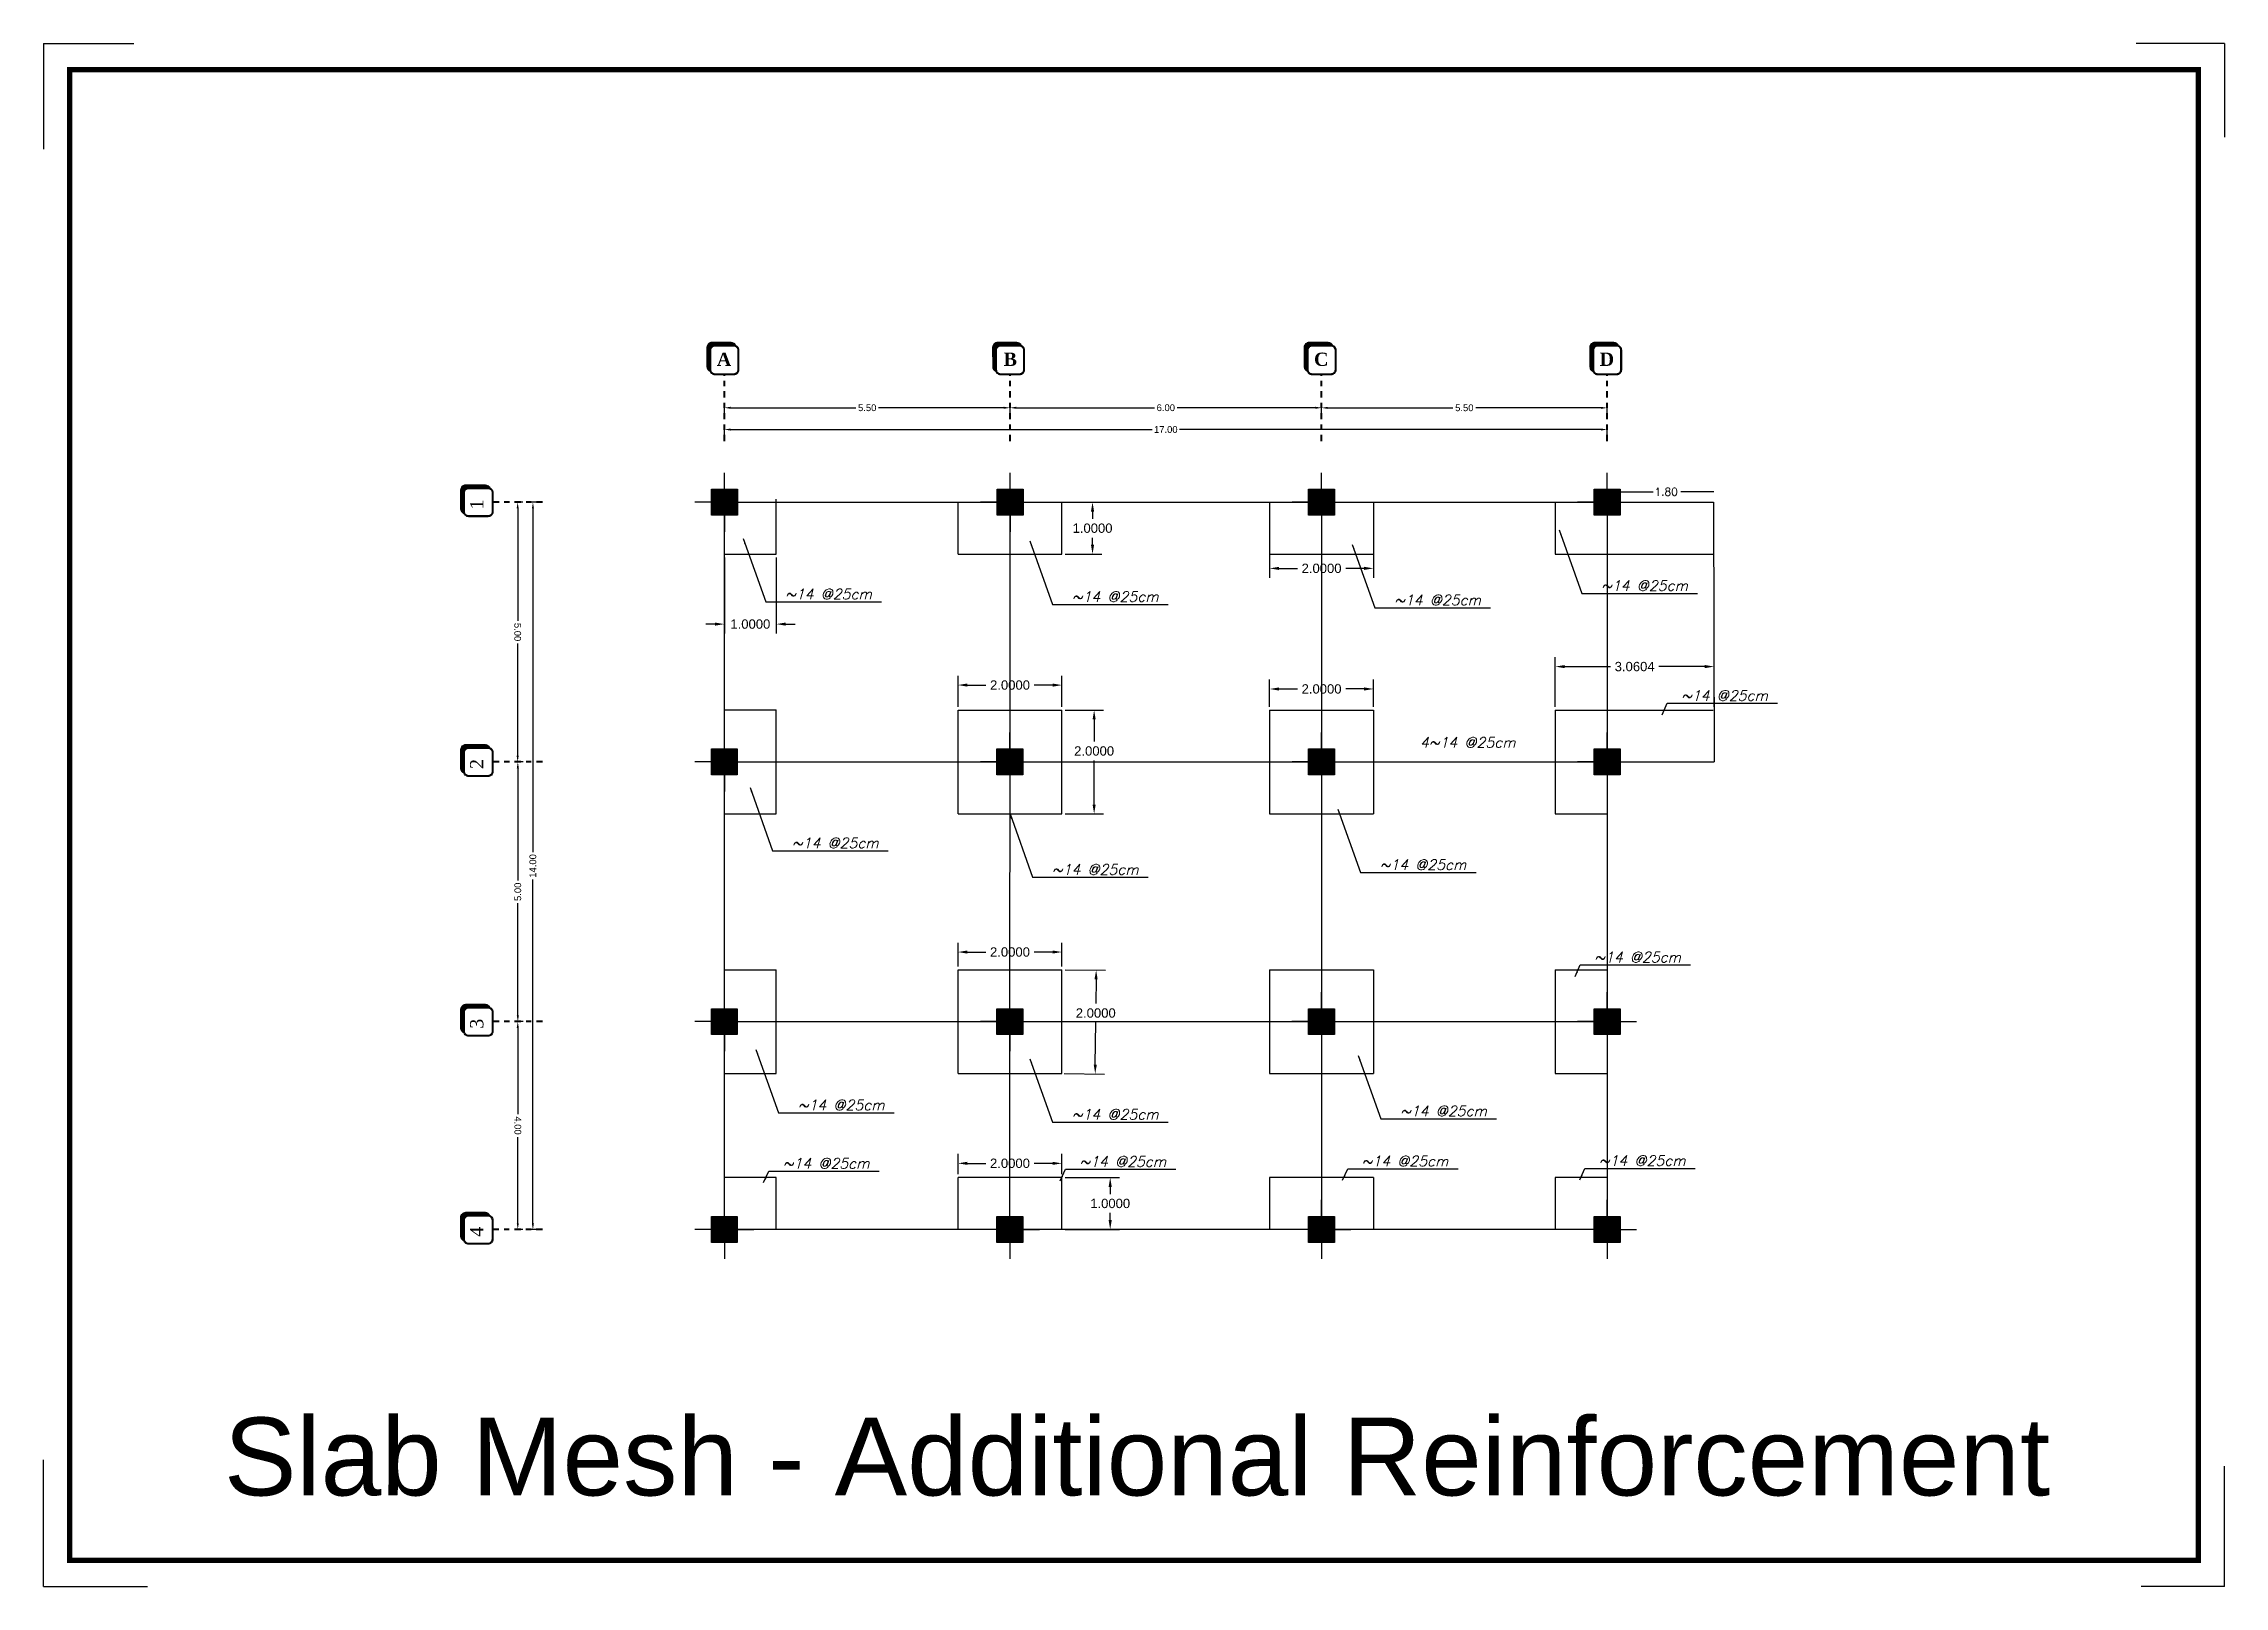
# Model space of a CAD drawing. Header units: inches. Extents: x -1152 to 1352, y 183 to 608.
# Drawn here: x 848.5 to 890.5, y 289.1 to 318.8 of the extents above; entities that cross this region are included whole.
import ezdxf

# ---------------------------------------------------------------- set-up
doc = ezdxf.new("R2010")
doc.units = ezdxf.units.IN
doc.header["$MEASUREMENT"] = 0
doc.linetypes.add('ACAD_ISO10W100', pattern=[18, 12, -3, 0, -3])
for name, color, linetype, lineweight in [('dimention', 2, 'Continuous', 13), ('Layer1', 1, 'Continuous', 40), ('Layer4', 252, 'Continuous', 25)]:
    doc.layers.add(name, color=color, linetype=linetype, lineweight=lineweight)
for name, color, linetype in [('hatch', 8, 'Continuous'), ('SAZE_DRAWINGS', 7, 'Continuous'), ('TEXT', 3, 'Continuous')]:
    doc.layers.add(name, color=color, linetype=linetype)
doc.styles.add('DIMPLAN', font='romanc.shx', dxfattribs={"height": 0.15})
doc.styles.add('SAZE_STYLE', font='romancp.shx', dxfattribs={"oblique": 15})
doc.styles.get("Standard").update_dxf_attribs({"font": 'arial.ttf'})
doc.styles.add('style1', font='arial.ttf')
doc.styles.add('TIMES NEW ROMAN', font='times.ttf', dxfattribs={"height": 0.2})
doc.dimstyles.new('SAZE_DIM_STYLE', dxfattribs={"dimtxt": 0.2, "dimasz": 0.2, "dimexe": 0.1, "dimexo": 0.05, "dimgap": 0.05, "dimtad": 0, "dimzin": 0, "dimdsep": 46, "dimtxsty": 'SAZE_STYLE', "dimcen": 0.09, "dimclrd": 2, "dimclre": 2, "dimclrt": 3, "dimadec": 0, "dimazin": 0, "dimtfac": 1, "dimtdec": 4, "dimtix": 1, "dimtmove": 1, "dimatfit": 3, "dimfxl": 1, "dimtolj": 1, "dimtzin": 0, "dimarcsym": 0})
doc.dimstyles.new('sitting', dxfattribs={"dimtxt": 0.13, "dimasz": 0.12, "dimexe": 0.05, "dimexo": 0.05, "dimgap": 0.05, "dimtad": 0, "dimzin": 0, "dimdsep": 46, "dimtxsty": 'style1', "dimcen": 0, "dimazin": 0, "dimtm": 1e-09, "dimtfac": 1, "dimtofl": 0, "dimtmove": 1, "dimatfit": 3, "dimldrblk": 'DOT', "dimfxl": 0.1, "dimfxlon": 1, "dimtolj": 1, "dimtzin": 0, "dimarcsym": 0})
doc.dimstyles.get("Standard").update_dxf_attribs({"dimtxt": 0.18, "dimasz": 0.18, "dimexe": 0.18, "dimexo": 0.0625, "dimgap": 0.09, "dimtad": 0, "dimtih": 1, "dimtoh": 1, "dimdec": 4, "dimzin": 0, "dimdsep": 46, "dimtxsty": 'Standard', "dimcen": 0.09, "dimadec": 0, "dimazin": 0, "dimtfac": 1, "dimtdec": 4, "dimtofl": 0, "dimtmove": 0, "dimatfit": 3, "dimfxl": 1, "dimtolj": 1, "dimtzin": 0, "dimarcsym": 0})

msp = doc.modelspace()

# ---------------------------------------------------------------- texts
at = {"color": 242, "style": 'DIMPLAN'}
msp.add_text('1.80', height=0.15, dxfattribs=at).set_placement((879.52442, 310.09746))
at = {"color": 6, "insert": (841.03272, 292.35045), "char_height": 1.5, "attachment_point": 1}
msp.add_mtext_dynamic_manual_height_columns('\\pxqc;Slab Mesh - Additional Reinforcement', width=57.0507531, gutter_width=36.72032, heights=[0], dxfattribs=at)
at = {"layer": 'SAZE_DRAWINGS', "color": 3, "char_height": 0.2, "attachment_point": 7, "style": 'SAZE_STYLE'}
for s, insert in [('\\A1;~14 @25cm', (862.77952, 308.10362)), ('\\A1;~14 @25cm', (878.49616, 308.26688)), ('\\A1;~14 @25cm', (868.3016, 308.05463)), ('\\A1;~14 @25cm', (874.50982, 307.98933)), ('\\A1;~14 @25cm', (880.03603, 306.15011)), ('\\A1;4~14 @25cm', (875.00565, 305.24767)), ('\\A1;~14 @25cm', (862.91022, 303.31189)), ('\\A1;~14 @25cm', (867.91737, 302.80096)), ('\\A1;~14 @25cm', (874.22995, 302.8932)), ('\\A1;~14 @25cm', (878.36277, 301.11304)), ('\\A1;~14 @25cm', (863.02458, 298.26701)), ('\\A1;~14 @25cm', (868.3016, 298.08742)), ('\\A1;~14 @25cm', (874.62418, 298.15273)), ('\\A1;~14 @25cm', (868.4481, 297.17917)), ('\\A1;~14 @25cm', (873.88309, 297.18704)), ('\\A1;~14 @25cm', (878.45139, 297.19696)), ('\\A1;~14 @25cm', (862.73447, 297.1436))]:
    msp.add_mtext(s, dxfattribs=dict(at, insert=insert))

# ---------------------------------------------------------------- blocks, each defined once
blk = doc.blocks.new('axis')
at = {"layer": 'hatch'}
h = blk.add_hatch(dxfattribs=at)
h.set_pattern_fill('ANSI31', color=256, scale=0.003, angle=90)
h.set_pattern_definition([(135, (0, 0), (-0.00673519209, -0.00673519209), [])])
h.paths.add_polyline_path([(767.48, 242.255, 0.414214), (767.384, 242.159), (767.384, 241.79, 0.308343), (767.445, 241.701, -0.09388), (767.438, 241.736), (767.438, 242.105, -0.414214), (767.534, 242.201), (767.903, 242.201, -0.09388), (767.938, 242.194, 0.308343), (767.848, 242.255)])
at = {"layer": 'Layer4'}
blk.add_lwpolyline([(767.938, 242.194, 0.308343), (767.848, 242.255), (767.48, 242.255, 0.414214), (767.384, 242.159), (767.384, 241.79, 0.308343), (767.445, 241.701, 0.308343)], format="xyb", dxfattribs=at)
for points in [[(767.534, 241.64), (767.903, 241.64, 0.414214), (767.999, 241.736), (767.999, 242.105, 0.414214), (767.903, 242.201), (767.534, 242.201, 0.414214), (767.438, 242.105), (767.438, 241.736, 0.414214)], [(767.534, 241.655), (767.903, 241.655, 0.414214), (767.984, 241.736), (767.984, 242.105, 0.414214), (767.903, 242.186), (767.534, 242.186, 0.414214), (767.453, 242.105), (767.453, 241.736, 0.414214)]]:
    blk.add_lwpolyline(points, format="xyb", close=True, dxfattribs=at)
blk = doc.blocks.new('*D35')
at = {"layer": 'DEFPOINTS', "color": 0, "transparency": 16777216}
for p in [(6603.94, 1855.689), (6598.438, 1855.047), (6603.94, 1855.047)]:
    blk.add_point(p, dxfattribs=at)
at = {"layer": 'dimention', "color": 0, "lineweight": -2, "transparency": 16777216}
for p, q in [((6598.438, 1855.589), (6598.438, 1855.739)), ((6598.558, 1855.689), (6600.97, 1855.689)), ((6603.82, 1855.689), (6601.408, 1855.689)), ((6603.94, 1855.589), (6603.94, 1855.739))]:
    blk.add_line(p, q, dxfattribs=at)
at = {"layer": 'dimention', "color": 0, "transparency": 16777216}
for points in [[(6598.558, 1855.709), (6598.558, 1855.669), (6598.438, 1855.689)], [(6603.82, 1855.709), (6603.82, 1855.669), (6603.94, 1855.689)]]:
    blk.add_solid(points, dxfattribs=at)
at = {"layer": 'dimention', "color": 0, "transparency": 16777216, "insert": (6601.189, 1855.689), "char_height": 0.13, "attachment_point": 5, "style": 'style1'}
blk.add_mtext('\\A1;5.50', dxfattribs=at)
blk = doc.blocks.new('_Dot')
at = {"color": 0, "linetype": 'ByBlock', "lineweight": -2}
blk.add_line((-0.5, 0), (-1, 0), dxfattribs=at)
at = {"color": 0, "linetype": 'ByBlock', "const_width": 0.5}
blk.add_lwpolyline([(-0.25, 0, 1), (0.25, 0, 1)], format="xyb", close=True, dxfattribs=at)
blk = doc.blocks.new('*D30')
at = {"layer": 'DEFPOINTS', "color": 0, "transparency": 16777216}
for p in [(6609.94, 1855.689), (6603.94, 1855.047), (6609.94, 1855.047)]:
    blk.add_point(p, dxfattribs=at)
at = {"layer": 'dimention', "color": 0, "lineweight": -2, "transparency": 16777216}
for p, q in [((6603.94, 1855.589), (6603.94, 1855.739)), ((6604.06, 1855.689), (6606.721, 1855.689)), ((6609.82, 1855.689), (6607.159, 1855.689)), ((6609.94, 1855.589), (6609.94, 1855.739))]:
    blk.add_line(p, q, dxfattribs=at)
at = {"layer": 'dimention', "color": 0, "transparency": 16777216}
for points in [[(6604.06, 1855.709), (6604.06, 1855.669), (6603.94, 1855.689)], [(6609.82, 1855.709), (6609.82, 1855.669), (6609.94, 1855.689)]]:
    blk.add_solid(points, dxfattribs=at)
at = {"layer": 'dimention', "color": 0, "transparency": 16777216, "insert": (6606.94, 1855.689), "char_height": 0.13, "attachment_point": 5, "rotation": 359.9997, "style": 'style1'}
blk.add_mtext('\\A1;6.00', dxfattribs=at)
blk = doc.blocks.new('*D31')
at = {"layer": 'DEFPOINTS', "color": 0, "transparency": 16777216}
for p in [(6615.44, 1855.688), (6609.938, 1855.047), (6615.44, 1855.047)]:
    blk.add_point(p, dxfattribs=at)
at = {"layer": 'dimention', "color": 0, "lineweight": -2, "transparency": 16777216}
for p, q in [((6609.938, 1855.588), (6609.938, 1855.738)), ((6610.058, 1855.688), (6612.47, 1855.688)), ((6615.32, 1855.688), (6612.908, 1855.688)), ((6615.44, 1855.588), (6615.44, 1855.738))]:
    blk.add_line(p, q, dxfattribs=at)
at = {"layer": 'dimention', "color": 0, "transparency": 16777216}
for points in [[(6610.058, 1855.708), (6610.058, 1855.668), (6609.938, 1855.688)], [(6615.32, 1855.708), (6615.32, 1855.668), (6615.44, 1855.688)]]:
    blk.add_solid(points, dxfattribs=at)
at = {"layer": 'dimention', "color": 0, "transparency": 16777216, "insert": (6612.689, 1855.688), "char_height": 0.13, "attachment_point": 5, "rotation": 0.0036, "style": 'style1'}
blk.add_mtext('\\A1;5.50', dxfattribs=at)
blk = doc.blocks.new('*D36')
at = {"layer": 'DEFPOINTS', "color": 0, "transparency": 16777216}
for p in [(6594.938, 1853.871), (6594.457, 1848.871), (6594.939, 1848.871)]:
    blk.add_point(p, dxfattribs=at)
at = {"layer": 'dimention', "color": 0, "lineweight": -2, "transparency": 16777216}
for p, q in [((6594.557, 1853.871), (6594.407, 1853.871)), ((6594.457, 1853.751), (6594.457, 1851.59)), ((6594.457, 1848.991), (6594.457, 1851.153)), ((6594.557, 1848.871), (6594.407, 1848.871))]:
    blk.add_line(p, q, dxfattribs=at)
at = {"layer": 'dimention', "color": 0, "transparency": 16777216}
for points in [[(6594.477, 1853.751), (6594.437, 1853.751), (6594.457, 1853.871)], [(6594.477, 1848.991), (6594.437, 1848.991), (6594.457, 1848.871)]]:
    blk.add_solid(points, dxfattribs=at)
at = {"layer": 'dimention', "color": 0, "transparency": 16777216, "insert": (6594.457, 1851.371), "char_height": 0.13, "attachment_point": 5, "rotation": 270.0088, "style": 'style1'}
blk.add_mtext('\\A1;5.00', dxfattribs=at)
blk = doc.blocks.new('*D32')
at = {"layer": 'DEFPOINTS', "color": 0, "transparency": 16777216}
for p in [(6594.938, 1843.871), (6594.459, 1839.871), (6594.938, 1839.871)]:
    blk.add_point(p, dxfattribs=at)
at = {"layer": 'dimention', "color": 0, "lineweight": -2, "transparency": 16777216}
for p, q in [((6594.559, 1843.871), (6594.409, 1843.871)), ((6594.459, 1843.751), (6594.459, 1842.092)), ((6594.459, 1839.991), (6594.459, 1841.65)), ((6594.559, 1839.871), (6594.409, 1839.871))]:
    blk.add_line(p, q, dxfattribs=at)
at = {"layer": 'dimention', "color": 0, "transparency": 16777216}
for points in [[(6594.479, 1843.751), (6594.439, 1843.751), (6594.459, 1843.871)], [(6594.479, 1839.991), (6594.439, 1839.991), (6594.459, 1839.871)]]:
    blk.add_solid(points, dxfattribs=at)
at = {"layer": 'dimention', "color": 0, "transparency": 16777216, "insert": (6594.459, 1841.871), "char_height": 0.13, "attachment_point": 5, "rotation": 270.0046, "style": 'style1'}
blk.add_mtext('\\A1;4.00', dxfattribs=at)
blk = doc.blocks.new('*D33')
at = {"layer": 'DEFPOINTS', "color": 0, "transparency": 16777216}
for p in [(6615.44, 1855.27), (6598.438, 1855.047), (6615.44, 1855.047)]:
    blk.add_point(p, dxfattribs=at)
at = {"layer": 'dimention', "color": 0, "lineweight": -2, "transparency": 16777216}
for p, q in [((6598.438, 1855.17), (6598.438, 1855.32)), ((6598.558, 1855.27), (6606.676, 1855.27)), ((6615.32, 1855.27), (6607.202, 1855.27)), ((6615.44, 1855.17), (6615.44, 1855.32))]:
    blk.add_line(p, q, dxfattribs=at)
at = {"layer": 'dimention', "color": 0, "transparency": 16777216}
for points in [[(6598.558, 1855.29), (6598.558, 1855.25), (6598.438, 1855.27)], [(6615.32, 1855.29), (6615.32, 1855.25), (6615.44, 1855.27)]]:
    blk.add_solid(points, dxfattribs=at)
at = {"layer": 'dimention', "color": 0, "transparency": 16777216, "insert": (6606.939, 1855.27), "char_height": 0.13, "attachment_point": 5, "style": 'style1'}
blk.add_mtext('\\A1;17.00', dxfattribs=at)
blk = doc.blocks.new('*D37')
at = {"layer": 'DEFPOINTS', "color": 0, "transparency": 16777216}
for p in [(6594.938, 1853.871), (6594.75, 1839.867), (6594.936, 1839.867)]:
    blk.add_point(p, dxfattribs=at)
at = {"layer": 'dimention', "color": 0, "lineweight": -2, "transparency": 16777216}
for p, q in [((6594.851, 1853.871), (6594.701, 1853.871)), ((6594.751, 1853.751), (6594.751, 1847.132)), ((6594.75, 1839.987), (6594.75, 1846.606)), ((6594.85, 1839.867), (6594.7, 1839.867))]:
    blk.add_line(p, q, dxfattribs=at)
at = {"layer": 'dimention', "color": 0, "transparency": 16777216}
for points in [[(6594.731, 1853.751), (6594.771, 1853.751), (6594.751, 1853.871)], [(6594.73, 1839.987), (6594.77, 1839.987), (6594.75, 1839.867)]]:
    blk.add_solid(points, dxfattribs=at)
at = {"layer": 'dimention', "color": 0, "transparency": 16777216, "insert": (6594.75, 1846.869), "char_height": 0.13, "attachment_point": 5, "rotation": 89.9919, "style": 'style1'}
blk.add_mtext('\\A1;14.00', dxfattribs=at)
blk = doc.blocks.new('*D34')
at = {"layer": 'DEFPOINTS', "color": 0, "transparency": 16777216}
for p in [(6594.938, 1848.871), (6594.46, 1843.871), (6594.938, 1843.871)]:
    blk.add_point(p, dxfattribs=at)
at = {"layer": 'dimention', "color": 0, "lineweight": -2, "transparency": 16777216}
for p, q in [((6594.56, 1848.871), (6594.41, 1848.871)), ((6594.46, 1848.751), (6594.46, 1846.59)), ((6594.46, 1843.991), (6594.46, 1846.153)), ((6594.56, 1843.871), (6594.41, 1843.871))]:
    blk.add_line(p, q, dxfattribs=at)
at = {"layer": 'dimention', "color": 0, "transparency": 16777216}
for points in [[(6594.44, 1848.751), (6594.48, 1848.751), (6594.46, 1848.871)], [(6594.44, 1843.991), (6594.48, 1843.991), (6594.46, 1843.871)]]:
    blk.add_solid(points, dxfattribs=at)
at = {"layer": 'dimention', "color": 0, "transparency": 16777216, "insert": (6594.46, 1846.371), "char_height": 0.13, "attachment_point": 5, "rotation": 90, "style": 'style1'}
blk.add_mtext('\\A1;5.00', dxfattribs=at)
blk = doc.blocks.new('*D393')
at = {"color": 0, "lineweight": -2, "transparency": 16777216}
for p, q in [((866.111, 297.033), (866.111, 297.424)), ((868.111, 297.033), (868.111, 297.424)), ((866.291, 297.244), (866.646, 297.244)), ((867.931, 297.244), (867.576, 297.244))]:
    blk.add_line(p, q, dxfattribs=at)
at = {"color": 0, "transparency": 16777216}
for points in [[(866.291, 297.274), (866.291, 297.214), (866.111, 297.244)], [(867.931, 297.274), (867.931, 297.214), (868.111, 297.244)]]:
    blk.add_solid(points, dxfattribs=at)
at = {"layer": 'DEFPOINTS', "color": 0, "transparency": 16777216}
for p in [(866.111, 296.971), (868.111, 297.244), (868.111, 296.971)]:
    blk.add_point(p, dxfattribs=at)
at = {"color": 0, "transparency": 16777216, "insert": (867.111, 297.244), "char_height": 0.18, "attachment_point": 5}
blk.add_mtext('\\A1;2.0000', dxfattribs=at)
blk = doc.blocks.new('*D394')
at = {"color": 0, "lineweight": -2, "transparency": 16777216}
for p, q in [((872.112, 309.388), (872.112, 308.518)), ((874.112, 309.388), (874.112, 308.518)), ((872.292, 308.698), (872.647, 308.698)), ((873.932, 308.698), (873.577, 308.698))]:
    blk.add_line(p, q, dxfattribs=at)
at = {"color": 0, "transparency": 16777216}
for points in [[(872.292, 308.728), (872.292, 308.668), (872.112, 308.698)], [(873.932, 308.728), (873.932, 308.668), (874.112, 308.698)]]:
    blk.add_solid(points, dxfattribs=at)
at = {"layer": 'DEFPOINTS', "color": 0, "transparency": 16777216}
for p in [(872.112, 309.45), (874.112, 309.45), (874.112, 308.698)]:
    blk.add_point(p, dxfattribs=at)
at = {"color": 0, "transparency": 16777216, "insert": (873.112, 308.698), "char_height": 0.18, "attachment_point": 5}
blk.add_mtext('\\A1;2.0000', dxfattribs=at)
blk = doc.blocks.new('*D395')
at = {"color": 0, "lineweight": -2, "transparency": 16777216}
for p, q in [((868.173, 296.971), (869.221, 296.971)), ((869.041, 296.791), (869.041, 296.653)), ((869.041, 296.151), (869.041, 296.289)), ((868.173, 295.971), (869.221, 295.971))]:
    blk.add_line(p, q, dxfattribs=at)
at = {"color": 0, "transparency": 16777216}
for points in [[(869.011, 296.791), (869.071, 296.791), (869.041, 296.971)], [(869.011, 296.151), (869.071, 296.151), (869.041, 295.971)]]:
    blk.add_solid(points, dxfattribs=at)
at = {"layer": 'DEFPOINTS', "color": 0, "transparency": 16777216}
for p in [(868.111, 296.971), (868.111, 295.971), (869.041, 295.971)]:
    blk.add_point(p, dxfattribs=at)
at = {"color": 0, "transparency": 16777216, "insert": (869.041, 296.471), "char_height": 0.18, "attachment_point": 5}
blk.add_mtext('\\A1;1.0000', dxfattribs=at)
blk = doc.blocks.new('*D396')
at = {"color": 0, "lineweight": -2, "transparency": 16777216}
for p, q in [((868.174, 300.971), (868.951, 300.964)), ((868.769, 300.786), (868.765, 300.319)), ((868.754, 299.146), (868.762, 299.955)), ((868.156, 298.971), (868.933, 298.964))]:
    blk.add_line(p, q, dxfattribs=at)
at = {"color": 0, "transparency": 16777216}
for points in [[(868.739, 300.786), (868.799, 300.786), (868.771, 300.966)], [(868.724, 299.146), (868.784, 299.146), (868.753, 298.966)]]:
    blk.add_solid(points, dxfattribs=at)
at = {"layer": 'DEFPOINTS', "color": 0, "transparency": 16777216}
for p in [(868.111, 300.972), (868.094, 298.972), (868.753, 298.966)]:
    blk.add_point(p, dxfattribs=at)
at = {"color": 0, "transparency": 16777216, "insert": (868.763, 300.137), "char_height": 0.18, "attachment_point": 5}
blk.add_mtext('\\A1;2.0000', dxfattribs=at)
blk = doc.blocks.new('*D397')
at = {"color": 0, "lineweight": -2, "transparency": 16777216}
for p, q in [((868.175, 305.971), (868.912, 305.971)), ((868.732, 305.791), (868.732, 305.364)), ((868.732, 304.151), (868.732, 305)), ((868.174, 303.971), (868.912, 303.971))]:
    blk.add_line(p, q, dxfattribs=at)
at = {"color": 0, "transparency": 16777216}
for points in [[(868.702, 305.791), (868.762, 305.791), (868.732, 305.971)], [(868.702, 304.151), (868.762, 304.151), (868.732, 303.971)]]:
    blk.add_solid(points, dxfattribs=at)
at = {"layer": 'DEFPOINTS', "color": 0, "transparency": 16777216}
for p in [(868.112, 305.971), (868.112, 303.971), (868.732, 303.971)]:
    blk.add_point(p, dxfattribs=at)
at = {"color": 0, "transparency": 16777216, "insert": (868.732, 305.182), "char_height": 0.18, "attachment_point": 5}
blk.add_mtext('\\A1;2.0000', dxfattribs=at)
blk = doc.blocks.new('*D398')
at = {"color": 0, "lineweight": -2, "transparency": 16777216}
for p, q in [((868.175, 309.972), (868.881, 309.972)), ((868.701, 309.792), (868.701, 309.653)), ((868.701, 309.152), (868.701, 309.289)), ((868.175, 308.972), (868.881, 308.972))]:
    blk.add_line(p, q, dxfattribs=at)
at = {"color": 0, "transparency": 16777216}
for points in [[(868.671, 309.792), (868.731, 309.792), (868.701, 309.972)], [(868.671, 309.152), (868.731, 309.152), (868.701, 308.972)]]:
    blk.add_solid(points, dxfattribs=at)
at = {"layer": 'DEFPOINTS', "color": 0, "transparency": 16777216}
for p in [(868.113, 309.972), (868.113, 308.972), (868.701, 308.972)]:
    blk.add_point(p, dxfattribs=at)
at = {"color": 0, "transparency": 16777216, "insert": (868.701, 309.471), "char_height": 0.18, "attachment_point": 5}
blk.add_mtext('\\A1;1.0000', dxfattribs=at)
blk = doc.blocks.new('*D399')
at = {"color": 0, "lineweight": -2, "transparency": 16777216}
for p, q in [((861.611, 308.909), (861.611, 307.445)), ((862.611, 308.909), (862.611, 307.445)), ((861.431, 307.625), (861.251, 307.625)), ((862.791, 307.625), (862.971, 307.625))]:
    blk.add_line(p, q, dxfattribs=at)
at = {"color": 0, "transparency": 16777216}
for points in [[(861.431, 307.655), (861.431, 307.595), (861.611, 307.625)], [(862.791, 307.655), (862.791, 307.595), (862.611, 307.625)]]:
    blk.add_solid(points, dxfattribs=at)
at = {"layer": 'DEFPOINTS', "color": 0, "transparency": 16777216}
for p in [(861.611, 308.972), (862.611, 308.972), (862.611, 307.625)]:
    blk.add_point(p, dxfattribs=at)
at = {"color": 0, "transparency": 16777216, "insert": (862.111, 307.625), "char_height": 0.18, "attachment_point": 5}
blk.add_mtext('\\A1;1.0000', dxfattribs=at)
blk = doc.blocks.new('*D400')
at = {"color": 0, "lineweight": -2, "transparency": 16777216}
for p, q in [((877.612, 306.033), (877.612, 306.987)), ((877.792, 306.807), (878.679, 306.807)), ((880.493, 306.807), (879.606, 306.807)), ((880.673, 306.033), (880.673, 306.987))]:
    blk.add_line(p, q, dxfattribs=at)
at = {"color": 0, "transparency": 16777216}
for points in [[(877.792, 306.837), (877.792, 306.777), (877.612, 306.807)], [(880.493, 306.837), (880.493, 306.777), (880.673, 306.807)]]:
    blk.add_solid(points, dxfattribs=at)
at = {"layer": 'DEFPOINTS', "color": 0, "transparency": 16777216}
for p in [(877.612, 306.807), (877.612, 305.971), (880.673, 305.971)]:
    blk.add_point(p, dxfattribs=at)
at = {"color": 0, "transparency": 16777216, "insert": (879.142, 306.807), "char_height": 0.18, "attachment_point": 5}
blk.add_mtext('\\A1;3.0604', dxfattribs=at)
blk = doc.blocks.new('*D492')
at = {"color": 0, "lineweight": -2, "transparency": 16777216}
for p, q in [((866.111, 301.034), (866.111, 301.492)), ((866.291, 301.312), (866.647, 301.312)), ((867.931, 301.312), (867.576, 301.312)), ((868.111, 301.034), (868.111, 301.492))]:
    blk.add_line(p, q, dxfattribs=at)
at = {"color": 0, "transparency": 16777216}
for points in [[(866.291, 301.342), (866.291, 301.282), (866.111, 301.312)], [(867.931, 301.342), (867.931, 301.282), (868.111, 301.312)]]:
    blk.add_solid(points, dxfattribs=at)
at = {"layer": 'DEFPOINTS', "color": 0, "transparency": 16777216}
for p in [(868.111, 301.312), (866.111, 300.972), (868.111, 300.972)]:
    blk.add_point(p, dxfattribs=at)
at = {"color": 0, "transparency": 16777216, "insert": (867.111, 301.312), "char_height": 0.18, "attachment_point": 5}
blk.add_mtext('\\A1;2.0000', dxfattribs=at)
blk = doc.blocks.new('*D493')
at = {"color": 0, "lineweight": -2, "transparency": 16777216}
for p, q in [((866.112, 306.034), (866.112, 306.632)), ((868.112, 306.034), (868.112, 306.631)), ((866.292, 306.452), (866.647, 306.452)), ((867.932, 306.451), (867.577, 306.451))]:
    blk.add_line(p, q, dxfattribs=at)
at = {"color": 0, "transparency": 16777216}
for points in [[(866.292, 306.482), (866.292, 306.422), (866.112, 306.452)], [(867.932, 306.481), (867.932, 306.421), (868.112, 306.451)]]:
    blk.add_solid(points, dxfattribs=at)
at = {"layer": 'DEFPOINTS', "color": 0, "transparency": 16777216}
for p in [(868.112, 306.451), (866.112, 305.971), (868.112, 305.971)]:
    blk.add_point(p, dxfattribs=at)
at = {"color": 0, "transparency": 16777216, "insert": (867.112, 306.451), "char_height": 0.18, "attachment_point": 5}
blk.add_mtext('\\A1;2.0000', dxfattribs=at)
blk = doc.blocks.new('*D494')
at = {"color": 0, "lineweight": -2, "transparency": 16777216}
for p, q in [((872.112, 306.034), (872.112, 306.556)), ((872.292, 306.376), (872.647, 306.376)), ((873.932, 306.376), (873.577, 306.376)), ((874.112, 306.034), (874.112, 306.556))]:
    blk.add_line(p, q, dxfattribs=at)
at = {"color": 0, "transparency": 16777216}
for points in [[(872.292, 306.406), (872.292, 306.346), (872.112, 306.376)], [(873.932, 306.406), (873.932, 306.346), (874.112, 306.376)]]:
    blk.add_solid(points, dxfattribs=at)
at = {"layer": 'DEFPOINTS', "color": 0, "transparency": 16777216}
for p in [(874.112, 306.376), (872.112, 305.971), (874.112, 305.971)]:
    blk.add_point(p, dxfattribs=at)
at = {"color": 0, "transparency": 16777216, "insert": (873.112, 306.376), "char_height": 0.18, "attachment_point": 5}
blk.add_mtext('\\A1;2.0000', dxfattribs=at)
blk = doc.blocks.new('5050new')
h = blk.add_hatch(color=256)
h.dxf.hatch_style = 1
h.paths.add_polyline_path([(6309.307, 1826.545), (6308.807, 1826.545), (6308.807, 1826.045), (6309.307, 1826.045)])
for p, q in [((6309.057, 1826.545), (6309.057, 1826.863)), ((6308.807, 1826.295), (6308.489, 1826.295)), ((6309.307, 1826.295), (6309.625, 1826.295)), ((6309.057, 1826.045), (6309.057, 1825.727))]:
    blk.add_line(p, q)
blk.add_lwpolyline([(6308.807, 1826.545), (6309.307, 1826.545), (6309.307, 1826.045), (6308.807, 1826.045)], close=True)
blk = doc.blocks.new('axha')
at = {"xscale": 0.04818339340090472, "yscale": 0.9389606098873475, "zscale": 0.04818339340090472, "rotation": 90}
blk.add_blockref('5050new', (6418.607, 1847.788), dxfattribs=at)
at = {"xscale": 0.03937007874015748, "yscale": 0.03937007874015748, "zscale": 0.03937007874015748}
for p in [(6403.505, 1851.052), (6403.012, 1849.847), (6418.919, 1847.414)]:
    blk.add_blockref('5050new', p, dxfattribs=at)
for p in [(102.376, 27.576), (107.877, 27.576), (113.877, 27.576), (119.377, 27.576), (102.375, 22.576), (107.876, 22.576), (113.876, 22.576), (119.377, 22.576), (102.375, 17.576), (107.875, 17.576), (113.875, 17.576), (119.377, 17.576), (102.375, 13.576), (107.875, 13.576), (113.875, 13.576), (119.377, 13.576)]:
    blk.add_blockref('5050new', p)
blk = doc.blocks.new('AXBANDI123ABC')
at = {"layer": 'Layer1', "linetype": 'ACAD_ISO10W100', "ltscale": 0.01}
for p, q in [((6598.438, 1855.047), (6598.438, 1856.33)), ((6603.94, 1855.047), (6603.94, 1856.33)), ((6609.94, 1855.047), (6609.94, 1856.33)), ((6615.44, 1855.047), (6615.44, 1856.33)), ((6594.938, 1853.871), (6593.98, 1853.871)), ((6594.938, 1848.871), (6593.98, 1848.871)), ((6594.938, 1843.871), (6593.98, 1843.871)), ((6594.936, 1839.867), (6593.978, 1839.867))]:
    blk.add_line(p, q, dxfattribs=at)
at = {"layer": 'Layer1'}
for p, rotation in [((5830.756, 1614.573), 0.008750763624052858), ((5836.258, 1614.573), 0.008750763624052854), ((5842.258, 1614.573), 0.008750763624052854), ((5847.758, 1614.573), 0.008750763624052851)]:
    blk.add_blockref('axis', p, dxfattribs=dict(at, rotation=rotation))
at = {"layer": 'Layer1', "xscale": -1, "rotation": 90.00875076362396}
for p in [(6835.503, 2621.627), (6835.503, 2616.627), (6835.503, 2611.627), (6835.501, 2607.622)]:
    blk.add_blockref('axis', p, dxfattribs=at)
at = {"layer": 'TEXT', "color": 9, "true_color": 0xc7c8ca, "attachment_point": 3, "style": 'TIMES NEW ROMAN'}
for s, insert, char_height, rotation in [('{\\fTimes New Roman|b1|i0|c0|p18;A}', (6598.571, 1856.751), 0.2556, 0.0088), ('{\\fTimes New Roman|b1|i0|c0|p18;B}', (6604.073, 1856.751), 0.2556, 0.0088), ('{\\fTimes New Roman|b1|i0|c178|p18;C}', (6610.073, 1856.751), 0.2556, 0.0088), ('{\\fTimes New Roman|b1|i0|c0|p18;D}', (6615.573, 1856.751), 0.2556, 0.0088), ('1', (6593.54, 1853.927), 0.256, 90.0088), ('2', (6593.54, 1848.927), 0.256, 90.0088), ('3', (6593.54, 1843.927), 0.256, 90.0088), ('4', (6593.538, 1839.923), 0.256, 90.0088)]:
    blk.add_mtext_dynamic_manual_height_columns(s, width=0.30135, gutter_width=12.5, heights=[0], dxfattribs=dict(at, insert=insert, char_height=char_height, rotation=rotation))
at = {"layer": 'dimention', "color": 9, "true_color": 0xc7c8ca}
for p1, p2, distance, picture, middle in [((6598.438, 1855.047), (6603.94, 1855.047), 0.642, '*D35', (6601.189, 1855.689)), ((6603.94, 1855.047), (6609.94, 1855.047), 0.642, '*D30', (6606.94, 1855.689)), ((6609.938, 1855.047), (6615.44, 1855.047), 0.641, '*D31', (6612.689, 1855.688)), ((6598.438, 1855.047), (6615.44, 1855.047), 0.223, '*D33', (6606.939, 1855.27)), ((6594.938, 1853.871), (6594.939, 1848.871), -0.481, '*D36', (6594.457, 1851.371)), ((6594.938, 1853.871), (6594.938, 1843.871), -0.187, '*D37', (6594.75, 1846.869)), ((6594.938, 1848.871), (6594.938, 1843.871), -0.478, '*D34', (6594.46, 1846.371)), ((6594.938, 1843.871), (6594.938, 1839.871), -0.479, '*D32', (6594.459, 1841.871))]:
    dim = blk.add_aligned_dim(p1=p1, p2=p2, distance=distance, dimstyle='sitting', override={"dimarcsym": 1}, dxfattribs=at)
    dim.commit()
    dim.dimension.update_dxf_attribs({"geometry": picture, "text_midpoint": middle})

# ---------------------------------------------------------------- dimensions: what is measured, and where the dimension line sits
for base, p1, p2, angle, picture, middle, dimtype in [((868.70117, 308.97159), (868.11282, 309.97168), (868.11267, 308.97168), 269.991249, '*D398', (868.70125, 309.47139), 161), ((874.11224, 308.69805), (872.11233, 309.45031), (874.11233, 309.4503), 359.993018, '*D394', (873.11233, 308.69817), 160), ((868.7316, 303.97128), (868.11221, 305.97141), (868.11191, 303.97137), 269.991249, '*D397', (868.73179, 305.1823), 161), ((868.11088, 297.24385), (866.11084, 296.97084), (868.11084, 296.97084), 179.991249, '*D393', (867.11076, 297.244), 160), ((869.04136, 295.97084), (868.11084, 296.97084), (868.11068, 295.97084), 90, '*D395', (869.04136, 296.47084), 160)]:
    dim = msp.add_linear_dim(base=base, p1=p1, p2=p2, angle=angle, dimstyle='Standard')
    dim.commit()
    dim.dimension.update_dxf_attribs({"geometry": picture, "text_midpoint": middle, "dimtype": dimtype})
for base, p1, p2, picture, middle in [((862.61068, 307.62524), (861.61068, 308.97168), (862.61068, 308.97168), '*D399', (862.11068, 307.62524)), ((868.11145, 301.31219), (866.11145, 300.97168), (868.11145, 300.97168), '*D492', (867.11145, 301.31219))]:
    dim = msp.add_linear_dim(base=base, p1=p1, p2=p2, dimstyle='Standard')
    dim.commit()
    dim.dimension.update_dxf_attribs({"geometry": picture, "text_midpoint": middle})
for p1, p2, distance, picture, middle in [((866.11221, 305.97149), (868.11221, 305.97141), 0.48004, '*D493', (867.11223, 306.45149)), ((880.67256, 305.97095), (877.6122, 305.971), -0.83555, '*D400', (879.14239, 306.80653)), ((872.11191, 305.97123), (874.11191, 305.97115), 0.40486, '*D494', (873.11193, 306.37605))]:
    dim = msp.add_aligned_dim(p1=p1, p2=p2, distance=distance, dimstyle='Standard')
    dim.commit()
    dim.dimension.update_dxf_attribs({"geometry": picture, "text_midpoint": middle})
dim = msp.add_linear_dim(base=(868.75274, 298.96582), p1=(868.11145, 300.97168), p2=(868.09366, 298.97168), angle=269.490508, text='2.0000', dimstyle='Standard')
dim.commit()
dim.dimension.update_dxf_attribs({"geometry": '*D396', "text_midpoint": (868.76315, 300.13705), "dimtype": 161})

# ---------------------------------------------------------------- linework, layer by layer
for p, q in [((861.61068, 295.97084), (861.61068, 310.03305)), ((861.86103, 309.97168), (878.61233, 309.97168)), ((878.36236, 309.97168), (880.66287, 309.97168)), ((878.61233, 309.97168), (878.61187, 295.97084)), ((880.66287, 309.97168), (880.67498, 304.97088)), ((867.11068, 295.97084), (867.11278, 309.72168)), ((873.11237, 309.72168), (873.11069, 295.97084)), ((861.61068, 304.97169), (878.61216, 304.97086)), ((878.86223, 304.97088), (880.67498, 304.97088)), ((861.86062, 299.97168), (878.612, 299.97168)), ((878.61187, 295.97084), (861.61068, 295.97084))]:
    msp.add_line(p, q)
at = {"color": 2, "true_color": 0xf1eb1f}
for p, q in [((862.61068, 308.97168), (862.61068, 310.03305)), ((866.11267, 308.97168), (866.11282, 309.97168)), ((868.11267, 308.97168), (868.11282, 309.97168)), ((872.1124, 309.97168), (872.11228, 308.97168)), ((874.1124, 309.97168), (874.11228, 308.97168)), ((877.61233, 309.97171), (877.61229, 308.97168)), ((861.61068, 305.97169), (862.61068, 305.97165)), ((862.61068, 303.97164), (862.61068, 305.97165)), ((866.11191, 303.97147), (866.11221, 305.97149)), ((866.11221, 305.97149), (868.11221, 305.97141)), ((868.11191, 303.97137), (868.11221, 305.97141)), ((872.11191, 305.97123), (872.11167, 303.97118)), ((872.11191, 305.97123), (874.11191, 305.97115)), ((874.11191, 305.97115), (874.11167, 303.97108)), ((877.6122, 305.971), (877.61213, 303.97091)), ((877.6122, 305.971), (880.65477, 305.97086)), ((861.61068, 303.97169), (862.61068, 303.97164)), ((866.11191, 303.97147), (868.11191, 303.97137)), ((872.11167, 303.97118), (874.11167, 303.97108)), ((877.61213, 303.97091), (878.61213, 303.97086)), ((861.61068, 300.97168), (862.61068, 300.97168)), ((862.61068, 298.97168), (862.61068, 300.97168)), ((866.11114, 298.97168), (866.11145, 300.97168)), ((866.11145, 300.97168), (868.11145, 300.97168)), ((868.11114, 298.97168), (868.11145, 300.97168)), ((872.1113, 300.97168), (872.11106, 298.97168)), ((872.1113, 300.97168), (874.1113, 300.97168)), ((874.1113, 300.97168), (874.11106, 298.97168)), ((877.61203, 300.97168), (877.61197, 298.97168)), ((877.61203, 300.97168), (878.61203, 300.97168)), ((861.61068, 298.97168), (862.61068, 298.97168)), ((866.11114, 298.97168), (868.11114, 298.97168)), ((872.11106, 298.97168), (874.11106, 298.97168)), ((877.61197, 298.97168), (878.61197, 298.97168)), ((862.61068, 295.97084), (862.61068, 296.97084)), ((866.11068, 295.97084), (866.11084, 296.97084)), ((868.11068, 295.97084), (868.11084, 296.97084)), ((872.11081, 296.97084), (872.11069, 295.97084)), ((874.11081, 296.97084), (874.11069, 295.97084)), ((877.6119, 296.97084), (877.61187, 295.97087))]:
    msp.add_line(p, q, dxfattribs=at)
at = {"color": 1, "ltscale": 0.1}
for p, q in [((878.86237, 310.17246), (879.49585, 310.17246)), ((880.66504, 310.17246), (880.03156, 310.17246))]:
    msp.add_line(p, q, dxfattribs=at)
at = {"color": 2}
for p, q in [((861.61068, 308.97168), (862.61068, 308.97168)), ((866.11267, 308.97168), (868.11267, 308.97168)), ((872.11228, 308.97168), (874.11228, 308.97168)), ((877.61229, 308.97168), (880.66529, 308.97168)), ((862.61068, 296.97084), (861.61068, 296.97084)), ((868.11084, 296.97084), (866.11084, 296.97084)), ((874.11081, 296.97084), (872.11081, 296.97084)), ((878.6119, 296.97084), (877.6119, 296.97084))]:
    msp.add_line(p, q, dxfattribs=at)
at = {"layer": 'Layer4'}
for p, q in [((848.49971, 318.80018), (848.49971, 316.77)), ((848.49971, 318.80018), (850.24033, 318.80018)), ((890.49971, 318.80018), (888.80171, 318.80018)), ((890.49971, 318.80018), (890.49971, 317.00147)), ((848.49971, 289.10018), (848.49971, 291.53783)), ((890.49971, 289.10018), (890.49971, 291.41421)), ((890.49971, 289.10018), (890.49971, 290.10018)), ((848.49971, 289.10018), (850.49974, 289.10018)), ((890.49971, 289.10018), (888.89483, 289.10018))]:
    msp.add_line(p, q, dxfattribs=at)
at = {"layer": 'Layer4', "const_width": 0.1}
msp.add_lwpolyline([(848.99971, 318.30018), (889.99971, 318.30018), (889.99971, 289.60018), (848.99971, 289.60018)], close=True, dxfattribs=at)

# ---------------------------------------------------------------- block references
for name, p in [('axha', (-5611.85282, -1543.55645)), ('axha', (-5549.82191, -1543.89928)), ('AXBANDI123ABC', (-5736.82728, -1543.89928))]:
    msp.add_blockref(name, p)

msp.set_redraw_order([(e.dxf.handle, doc.entitydb.next_handle()) for e in msp.query("TEXT MTEXT ATTDEF DIMENSION ARC_DIMENSION")])  # texts and dimensions are drawn at this point

# ---------------------------------------------------------------- leaders
at = {"layer": 'SAZE_DRAWINGS', "annotation_type": 0, "has_hookline": 1, "hookline_direction": 0, "text_width": 1.85714}
for points in [[(861.97406, 309.27408), (862.40975, 308.05362), (862.72952, 308.05362)], [(867.49613, 309.2251), (867.93182, 308.00463), (868.2516, 308.00463)], [(873.70436, 309.1598), (874.14005, 307.93933), (874.45982, 307.93933)], [(877.6907, 309.43735), (878.12639, 308.21688), (878.44616, 308.21688)], [(879.66887, 305.88011), (879.76887, 306.10011), (879.98603, 306.10011)], [(862.10476, 304.48236), (862.54045, 303.26189), (862.86022, 303.26189)], [(867.11191, 303.97142), (867.54759, 302.75096), (867.86737, 302.75096)], [(873.42448, 304.06367), (873.86017, 302.8432), (874.17995, 302.8432)], [(877.9956, 300.84304), (878.0956, 301.06304), (878.31277, 301.06304)], [(862.21912, 299.43748), (862.65481, 298.21701), (862.97458, 298.21701)], [(867.49613, 299.25789), (867.93182, 298.03742), (868.2516, 298.03742)], [(873.81872, 299.3232), (874.25441, 298.10273), (874.57418, 298.10273)], [(862.3673, 296.8736), (862.4673, 297.0936), (862.68447, 297.0936)], [(868.08093, 296.90917), (868.18093, 297.12917), (868.3981, 297.12917)], [(873.51593, 296.91704), (873.61593, 297.13704), (873.83309, 297.13704)], [(878.08422, 296.92696), (878.18422, 297.14696), (878.40139, 297.14696)]]:
    msp.add_leader(points, dimstyle='SAZE_DIM_STYLE', override={"dimasz": 0.1, "dimgap": 0.05, "dimtad": 1, "dimdec": 3, "dimse1": 1, "dimse2": 1, "dimclrd": 2}, dxfattribs=at)

doc.saveas('drawing.dxf')
